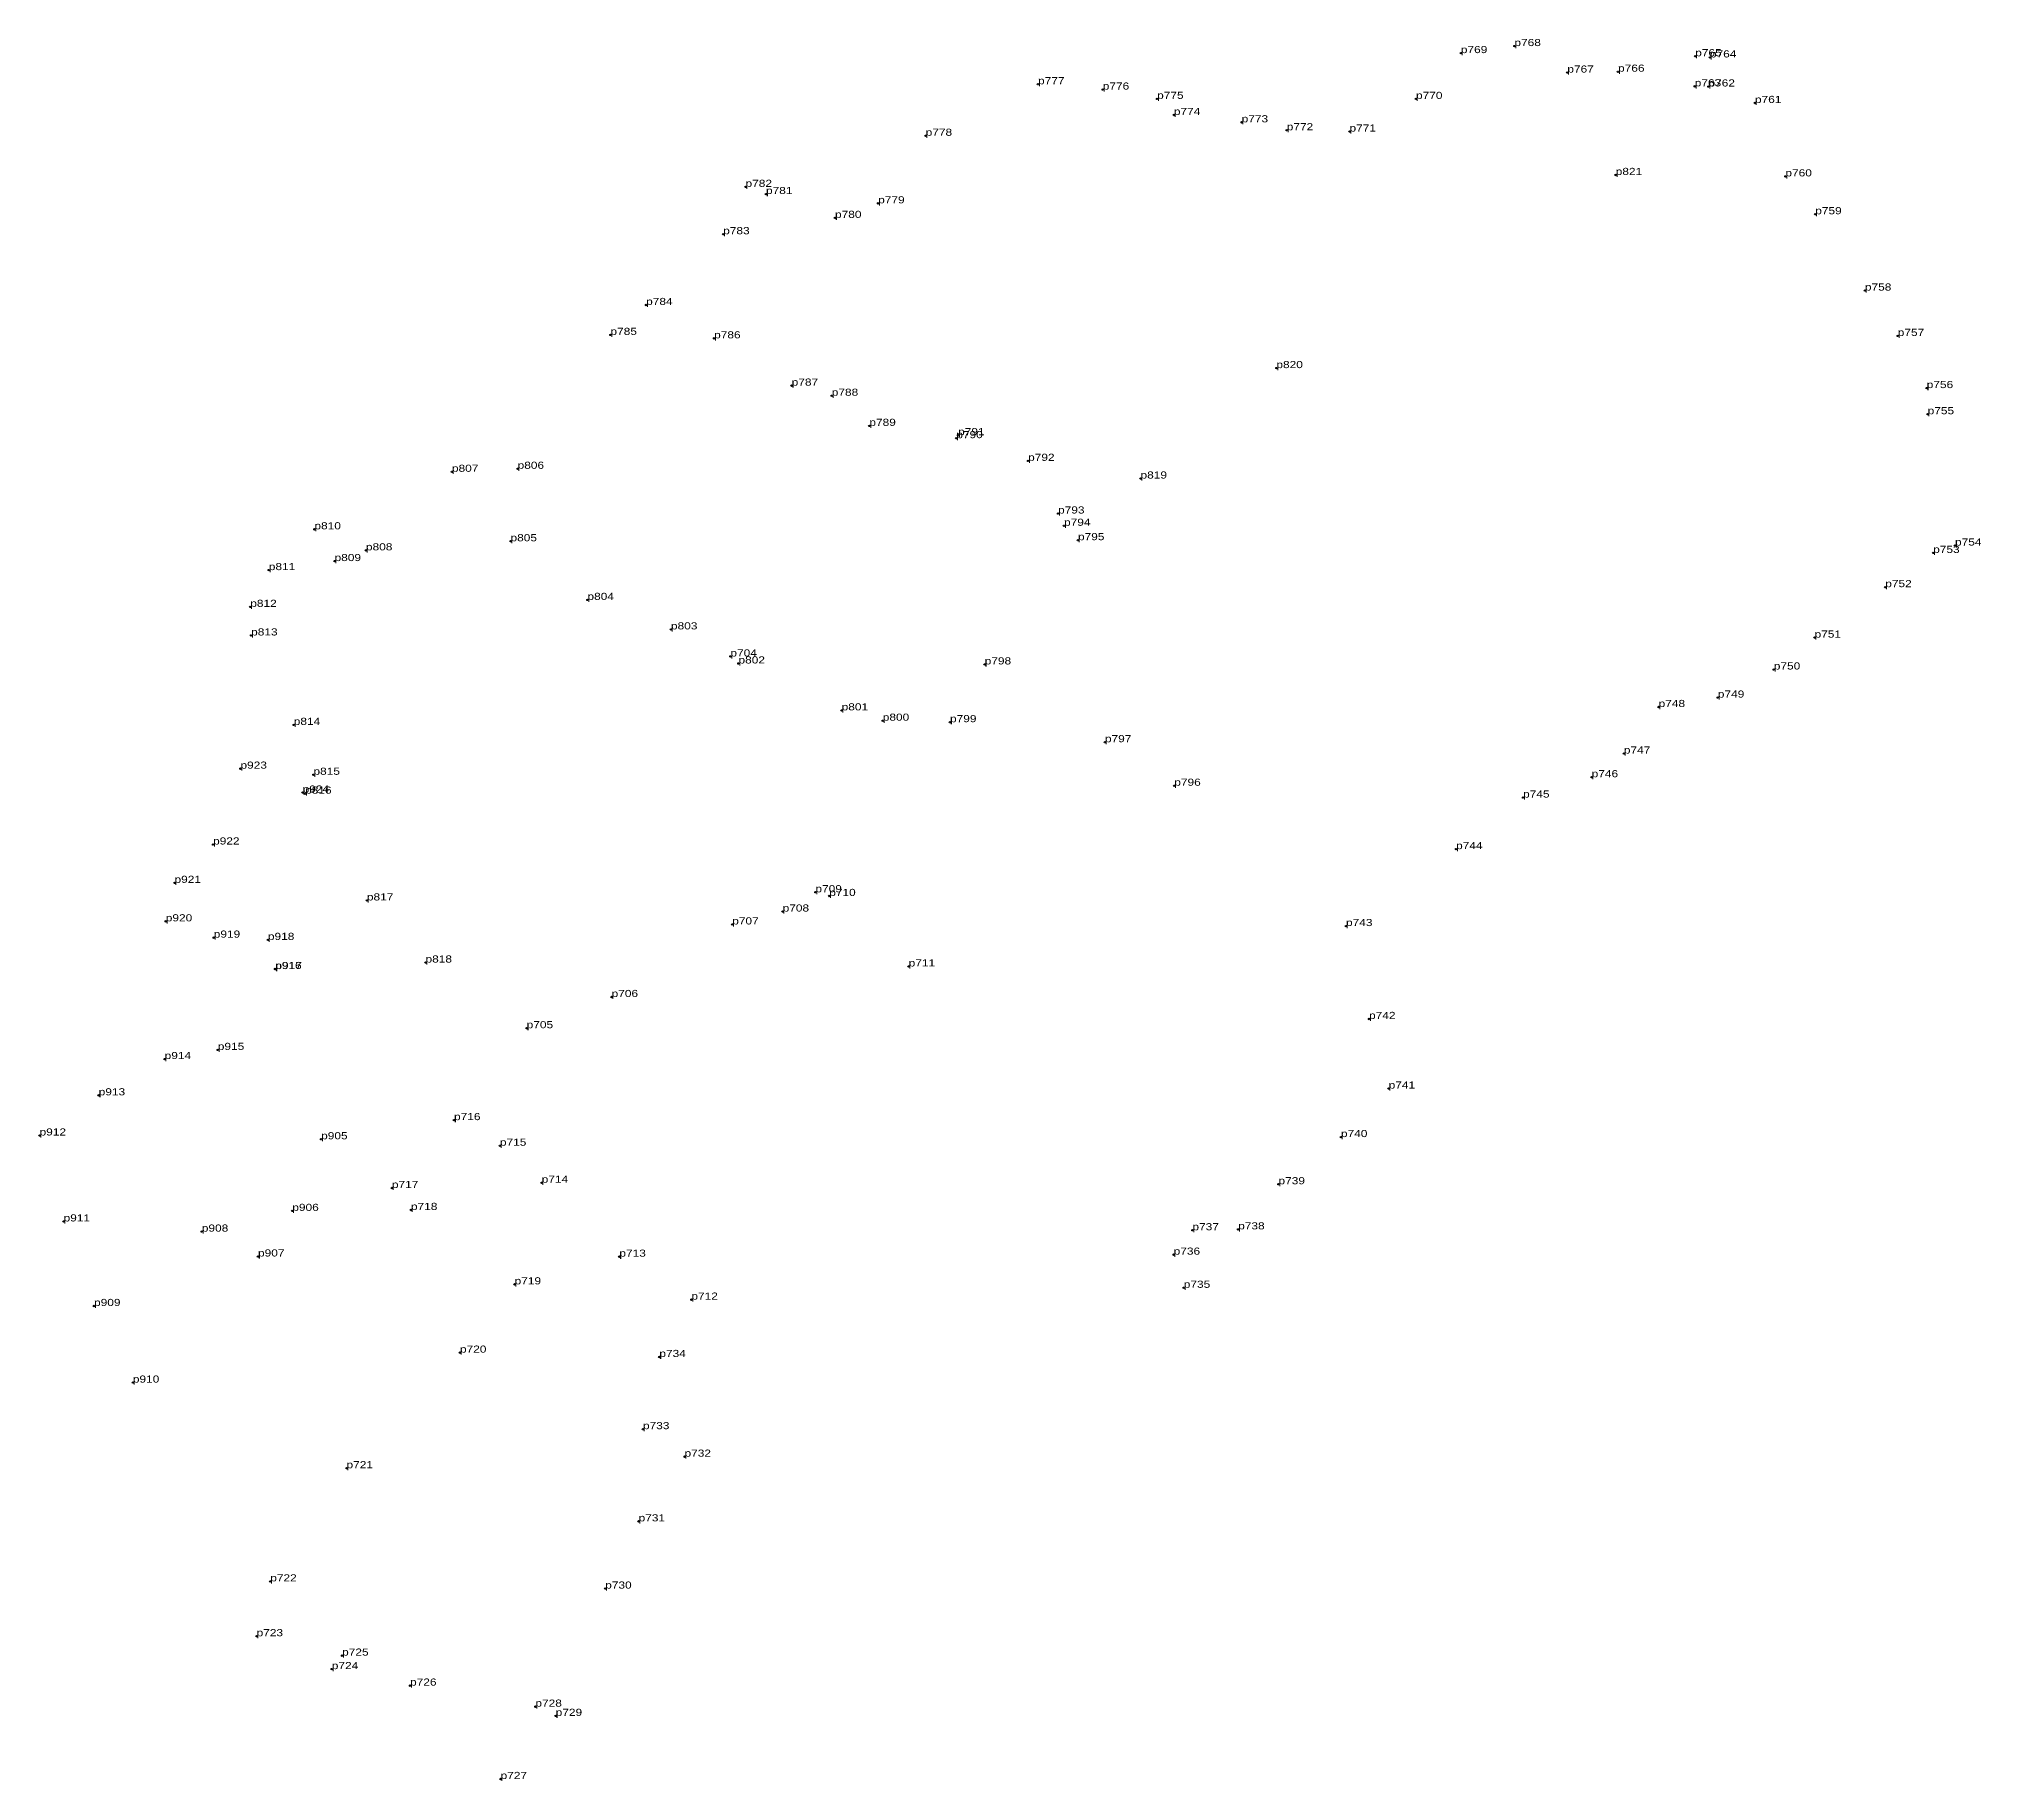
# Model space of a CAD drawing. Header units: metres. Extents: x 543607 to 546308, y 1834524 to 1839461.
# Drawn here: x 544818.9 to 545309.8, y 1834830.6 to 1835270.9 of the extents above; entities that cross this region are included whole.
import ezdxf

# ---------------------------------------------------------------- set-up
doc = ezdxf.new("R2010")
doc.units = ezdxf.units.M
doc.header["$LTSCALE"] = 0.72
doc.header["$PDMODE"] = 32
doc.header["$PDSIZE"] = 0.36
doc.layers.add('12', color=7, linetype='Continuous')
doc.layers.add('7', color=7, linetype='Continuous')

msp = doc.modelspace()

# ---------------------------------------------------------------- texts
at = {"layer": '12', "width": 1.25}
for s, p in [('p769', (545178.26, 1835267.32)), ('p768', (545191.8, 1835269.1)), ('p767', (545205.17, 1835262.4)), ('p766', (545217.99, 1835262.62)), ('p765', (545237.49, 1835266.53)), ('p764', (545241.21, 1835266.22)), ('p777', (545071.4, 1835259.45)), ('p776', (545087.75, 1835258.1)), ('p763', (545237.37, 1835258.92)), ('p762', (545240.85, 1835258.88)), ('p775', (545101.5, 1835255.76)), ('p770', (545166.92, 1835255.74)), ('p761', (545252.59, 1835254.72)), ('p774', (545105.73, 1835251.69)), ('p773', (545122.86, 1835249.83)), ('p772', (545134.26, 1835247.83)), ('p771', (545150.12, 1835247.49)), ('p778', (545042.99, 1835246.42)), ('p782', (544997.47, 1835233.51)), ('p821', (545217.4, 1835236.52)), ('p760', (545260.29, 1835236.16)), ('p781', (545002.64, 1835231.7)), ('p779', (545030.99, 1835229.35)), ('p780', (545020.08, 1835225.67)), ('p759', (545267.83, 1835226.6)), ('p783', (544991.82, 1835221.55)), ('p784', (544972.35, 1835203.66)), ('p758', (545280.38, 1835207.31)), ('p785', (544963.33, 1835196.1)), ('p786', (544989.53, 1835195.23)), ('p757', (545288.68, 1835195.84)), ('p820', (545131.64, 1835187.71)), ('p787', (545009.13, 1835183.28)), ('p788', (545019.26, 1835180.72)), ('p756', (545296, 1835182.66)), ('p755', (545296.24, 1835176.06)), ('p789', (545028.77, 1835173.11)), ('p790', (545050.74, 1835170)), ('p791', (545051.2, 1835170.76)), ('p792', (545068.89, 1835164.27)), ('p807', (544923.26, 1835161.5)), ('p806', (544939.86, 1835162.26)), ('p819', (545097.3, 1835159.8)), ('p793', (545076.46, 1835150.96)), ('p810', (544888.51, 1835146.97)), ('p794', (545077.97, 1835147.86)), ('p795', (545081.49, 1835144.22)), ('p808', (544901.53, 1835141.65)), ('p805', (544938.07, 1835143.95)), ('p753', (545297.64, 1835141)), ('p754', (545303.16, 1835142.87)), ('p811', (544876.98, 1835136.66)), ('p809', (544893.6, 1835138.94)), ('p752', (545285.52, 1835132.35)), ('p812', (544872.29, 1835127.36)), ('p804', (544957.52, 1835129.12)), ('p813', (544872.51, 1835120.14)), ('p803', (544978.62, 1835121.67)), ('p704', (544993.65, 1835114.83)), ('p751', (545267.66, 1835119.6)), ('p802', (544995.69, 1835113.06)), ('p798', (545057.91, 1835112.82)), ('p750', (545257.36, 1835111.54)), ('p801', (545021.76, 1835101.21)), ('p748', (545228.24, 1835102.06)), ('p749', (545243.21, 1835104.44)), ('p814', (544883.28, 1835097.54)), ('p800', (545032.15, 1835098.6)), ('p799', (545049.15, 1835098.22)), ('p797', (545088.3, 1835093.16)), ('p747', (545219.46, 1835090.3)), ('p923', (544869.82, 1835086.48)), ('p924', (544885.53, 1835080.43)), ('p815', (544888.27, 1835084.93)), ('p796', (545105.83, 1835082.16)), ('p746', (545211.32, 1835084.32)), ('p816', (544886.16, 1835080.16)), ('p745', (545193.99, 1835079.17)), ('p922', (544862.9, 1835067.31)), ('p744', (545177.06, 1835066.14)), ('p921', (544853.15, 1835057.61)), ('p817', (544901.77, 1835053.17)), ('p709', (545015.13, 1835055.24)), ('p710', (545018.62, 1835054.31)), ('p920', (544850.94, 1835047.89)), ('p707', (544994.1, 1835047.1)), ('p708', (545006.84, 1835050.37)), ('p743', (545149.23, 1835046.7)), ('p919', (544863.06, 1835043.78)), ('p918', (544876.75, 1835043.2)), ('p818', (544916.59, 1835037.48)), ('p711', (545038.69, 1835036.49)), ('p916', (544878.58, 1835035.84)), ('p917', (544878.65, 1835035.83)), ('p706', (544963.62, 1835028.77)), ('p742', (545155.06, 1835023.22)), ('p705', (544942.15, 1835020.88)), ('p914', (544850.65, 1835013.09)), ('p915', (544864.09, 1835015.4)), ('p913', (544833.98, 1835003.92)), ('p741', (545160.01, 1835005.63)), ('p716', (544923.79, 1834997.65)), ('p912', (544819.04, 1834993.77)), ('p905', (544890.21, 1834992.82)), ('p740', (545147.96, 1834993.37)), ('p715', (544935.39, 1834991.18)), ('p717', (544908.09, 1834980.5)), ('p714', (544945.94, 1834981.83)), ('p739', (545132.17, 1834981.45)), ('p906', (544882.92, 1834974.71)), ('p718', (544912.9, 1834974.95)), ('p911', (544825.11, 1834972.05)), ('p908', (544860.05, 1834969.48)), ('p737', (545110.42, 1834969.82)), ('p738', (545121.98, 1834970.04)), ('p907', (544874.25, 1834963.19)), ('p713', (544965.58, 1834963.14)), ('p736', (545105.67, 1834963.65)), ('p719', (544939.1, 1834956.15)), ('p735', (545108.23, 1834955.28)), ('p909', (544832.81, 1834950.68)), ('p712', (544983.79, 1834952.29)), ('p720', (544925.29, 1834938.89)), ('p734', (544975.69, 1834937.79)), ('p910', (544842.62, 1834931.32)), ('p733', (544971.54, 1834919.55)), ('p721', (544896.62, 1834909.68)), ('p732', (544982.05, 1834912.6)), ('p731', (544970.44, 1834896.25)), ('p722', (544877.34, 1834881.08)), ('p730', (544962, 1834879.26)), ('p723', (544873.89, 1834867.22)), ('p725', (544895.51, 1834862.32)), ('p724', (544892.9, 1834858.9)), ('p726', (544912.68, 1834854.74)), ('p728', (544944.36, 1834849.42)), ('p729', (544949.49, 1834847.09)), ('p727', (544935.56, 1834831.14))]:
    msp.add_text(s, height=1.8, dxfattribs=at).set_placement(p)

# ---------------------------------------------------------------- linework, layer by layer
at = {"layer": '7'}
for p in [(545191.8, 1835269.1), (545178.26, 1835267.32), (545237.49, 1835266.53), (545241.21, 1835266.22), (545071.4, 1835259.45), (545205.17, 1835262.4), (545217.99, 1835262.62), (545237.37, 1835258.92), (545240.85, 1835258.88), (545087.75, 1835258.1), (545101.5, 1835255.76), (545166.92, 1835255.74), (545252.59, 1835254.72), (545105.73, 1835251.69), (545122.86, 1835249.83), (545042.99, 1835246.42), (545134.26, 1835247.83), (545150.12, 1835247.49), (545217.4, 1835236.52), (545260.29, 1835236.16), (544997.47, 1835233.51), (545002.64, 1835231.7), (545030.99, 1835229.35), (545020.08, 1835225.67), (545267.83, 1835226.6), (544991.82, 1835221.55), (545280.38, 1835207.31), (544972.35, 1835203.66), (544963.33, 1835196.1), (544989.53, 1835195.23), (545288.68, 1835195.84), (545131.64, 1835187.71), (545009.13, 1835183.28), (545019.26, 1835180.72), (545296, 1835182.66), (545296.24, 1835176.06), (545028.77, 1835173.11), (545051.2, 1835170.76), (545050.74, 1835170), (544923.26, 1835161.5), (544939.86, 1835162.26), (545068.89, 1835164.27), (545097.3, 1835159.8), (545076.46, 1835150.96), (544888.51, 1835146.97), (545077.97, 1835147.86), (544901.53, 1835141.65), (544938.07, 1835143.95), (545081.49, 1835144.22), (545297.64, 1835141), (545303.16, 1835142.87), (544876.98, 1835136.66), (544893.6, 1835138.94), (545285.52, 1835132.35), (544872.29, 1835127.36), (544957.52, 1835129.12), (544978.62, 1835121.67), (544872.51, 1835120.14), (545267.66, 1835119.6), (544993.65, 1835114.83), (544995.69, 1835113.06), (545057.91, 1835112.82), (545257.36, 1835111.54), (545228.24, 1835102.06), (545243.21, 1835104.44), (544883.28, 1835097.54), (545021.76, 1835101.21), (545032.15, 1835098.6), (545049.15, 1835098.22), (545088.3, 1835093.16), (545219.46, 1835090.3), (544869.82, 1835086.48), (544888.27, 1835084.93), (545105.83, 1835082.16), (545211.32, 1835084.32), (544885.53, 1835080.43), (544886.16, 1835080.16), (545193.99, 1835079.17), (544862.9, 1835067.31), (545177.06, 1835066.14), (544853.15, 1835057.61), (544901.77, 1835053.17), (545015.13, 1835055.24), (545018.62, 1835054.31), (544850.94, 1835047.89), (545006.84, 1835050.37), (544863.06, 1835043.78), (544876.75, 1835043.2), (544994.1, 1835047.1), (545149.23, 1835046.7), (544878.58, 1835035.84), (544878.65, 1835035.83), (544916.59, 1835037.48), (545038.69, 1835036.49), (544963.62, 1835028.77), (545155.06, 1835023.22), (544942.15, 1835020.88), (544864.09, 1835015.4), (544850.65, 1835013.09), (544833.98, 1835003.92), (545160.01, 1835005.63), (544819.04, 1834993.77), (544923.79, 1834997.65), (544890.21, 1834992.82), (544935.39, 1834991.18), (545147.96, 1834993.37), (544908.09, 1834980.5), (544945.94, 1834981.83), (545132.17, 1834981.45), (544882.92, 1834974.71), (544912.9, 1834974.95), (544825.11, 1834972.05), (544860.05, 1834969.48), (545110.42, 1834969.82), (545121.98, 1834970.04), (544874.25, 1834963.19), (544965.58, 1834963.14), (545105.67, 1834963.65), (544939.1, 1834956.15), (545108.23, 1834955.28), (544832.81, 1834950.68), (544983.79, 1834952.29), (544925.29, 1834938.89), (544975.69, 1834937.79), (544842.62, 1834931.32), (544971.54, 1834919.55), (544982.05, 1834912.6), (544896.62, 1834909.68), (544970.44, 1834896.25), (544877.34, 1834881.08), (544962, 1834879.26), (544873.89, 1834867.22), (544895.51, 1834862.32), (544892.9, 1834858.9), (544912.68, 1834854.74), (544944.36, 1834849.42), (544949.49, 1834847.09), (544935.56, 1834831.14)]:
    msp.add_point(p, dxfattribs=at)

msp.set_redraw_order([(e.dxf.handle, doc.entitydb.next_handle()) for e in msp.query("TEXT MTEXT ATTDEF DIMENSION ARC_DIMENSION")])  # texts and dimensions are drawn at this point

doc.saveas('drawing.dxf')
